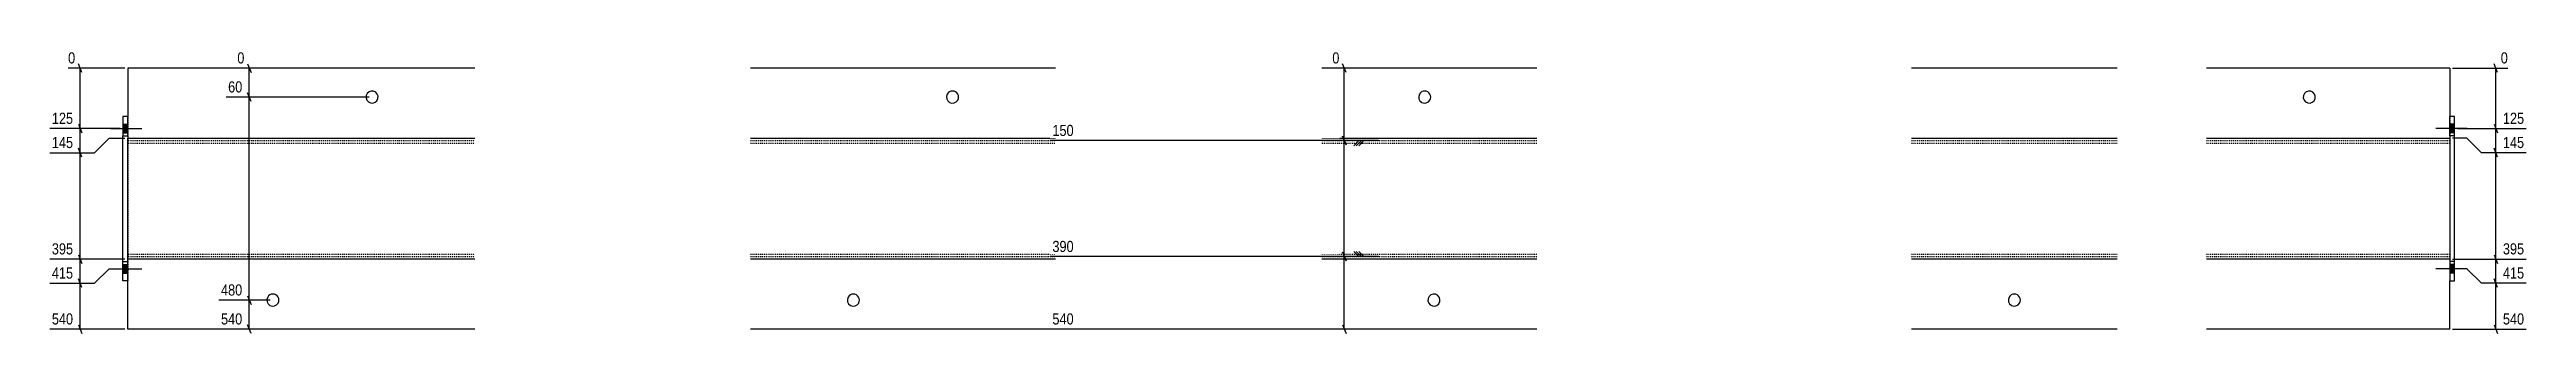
# Model space of a CAD drawing. Header units: millimetres. Extents: x 9 to 44382, y 10 to 1769.
# Drawn here: x 25910 to 31030, y 14 to 602 of the extents above; entities that cross this region are included whole.
import ezdxf

# ---------------------------------------------------------------- set-up
doc = ezdxf.new("R2010")
doc.units = ezdxf.units.MM
doc.linetypes.add('DXK_LINE_DOT2', pattern=[3.9198, 1.9599, -1.9599])
doc.layers.add('MÅLSÆTNING', color=7, linetype='Continuous')
doc.layers.add('STÅL', color=7, linetype='Continuous')
doc.styles.add('Arial Narrow', font='ARIALN.TTF', dxfattribs={"height": 0.2})

msp = doc.modelspace()

# ---------------------------------------------------------------- hatches: boundary and pattern name
at = {"layer": 'STÅL', "linetype": 'Continuous'}
for points in [[(26061.9, 447.4), (26061.9, 429.4), (26071.9, 429.4), (26071.9, 447.4)], [(26061.9, 447.4), (26061.9, 429.4), (26071.9, 429.4), (26071.9, 447.4)], [(26061.9, 447.4), (26061.9, 429.4), (26071.9, 429.4), (26071.9, 447.4)], [(30881.9, 429.4), (30881.9, 447.4), (30871.9, 447.4), (30871.9, 429.4)], [(30881.9, 429.4), (30881.9, 447.4), (30871.9, 447.4), (30871.9, 429.4)], [(30881.9, 429.4), (30881.9, 447.4), (30871.9, 447.4), (30871.9, 429.4)], [(26061.9, 157.4), (26061.9, 139.4), (26071.9, 139.4), (26071.9, 157.4)], [(26061.9, 157.4), (26061.9, 139.4), (26071.9, 139.4), (26071.9, 157.4)], [(26061.9, 157.4), (26061.9, 139.4), (26071.9, 139.4), (26071.9, 157.4)], [(30881.9, 139.4), (30881.9, 157.4), (30871.9, 157.4), (30871.9, 139.4)], [(30881.9, 139.4), (30881.9, 157.4), (30871.9, 157.4), (30871.9, 139.4)], [(30881.9, 139.4), (30881.9, 157.4), (30871.9, 157.4), (30871.9, 139.4)]]:
    msp.add_hatch(color=96, dxfattribs=at).paths.add_polyline_path(points)

# ---------------------------------------------------------------- linework, layer by layer
at = {"layer": 'MÅLSÆTNING', "color": 7, "linetype": 'Continuous'}
for p, q in [((26065.9, 563.4), (25948.5, 563.4)), ((25976.9, 554.4), (25969.7, 572.4)), ((25973.3, 438.4), (25973.3, 563.4)), ((28657.6, 563.4), (28561.9, 563.4)), ((28590.3, 554.4), (28583.1, 572.4)), ((30877.9, 563.4), (30992.1, 563.4)), ((30970.8, 554.4), (30963.6, 572.4)), ((26326.7, 494.4), (26319.5, 512.4)), ((26570.9, 503.4), (26274.9, 503.4)), ((26055.9, 438.4), (25910.5, 438.4)), ((26055.9, 438.4), (25910.5, 438.4)), ((25969.7, 447.4), (25976.9, 429.4)), ((25969.7, 447.4), (25976.9, 429.4)), ((25973.3, 388.4), (25973.3, 438.4)), ((26003.3, 388.4), (26033.3, 418.4)), ((26003.3, 388.4), (26033.3, 418.4)), ((26033.3, 418.4), (26065.9, 418.4)), ((26033.3, 418.4), (26065.9, 418.4)), ((28657.6, 413.4), (27978.9, 413.4)), ((28590.3, 404.4), (28583.1, 422.4)), ((28616.7, 413.4), (28606.2, 402.9)), ((28627.2, 413.4), (28606.2, 413.4)), ((28616.7, 413.4), (28606.2, 402.9)), ((28627.2, 413.4), (28606.2, 413.4)), ((28622, 413.4), (28611.5, 402.9)), ((28622, 413.4), (28611.5, 402.9)), ((28627.2, 413.4), (28616.7, 402.9)), ((28627.2, 413.4), (28616.7, 402.9)), ((30907.2, 418.4), (30877.9, 418.4)), ((30907.2, 418.4), (30877.9, 418.4)), ((30887.9, 438.4), (31030.1, 438.4)), ((30937.2, 388.4), (30907.2, 418.4)), ((30937.2, 388.4), (30907.2, 418.4)), ((30963.6, 447.4), (30970.8, 429.4)), ((30967.2, 388.4), (30967.2, 438.4)), ((25910.5, 388.4), (26003.3, 388.4)), ((25910.5, 388.4), (26003.3, 388.4)), ((25976.9, 379.4), (25969.7, 397.4)), ((25976.9, 379.4), (25969.7, 397.4)), ((31030.1, 388.4), (30937.2, 388.4)), ((31030.1, 388.4), (30937.2, 388.4)), ((30970.8, 379.4), (30963.6, 397.4)), ((30970.8, 379.4), (30963.6, 397.4)), ((28657.6, 173.4), (27978.9, 173.4)), ((28590.3, 164.4), (28583.1, 182.4)), ((28586.7, 23.4), (28586.7, 173.4)), ((28616.7, 173.4), (28606.2, 183.9)), ((28616.7, 173.4), (28606.2, 183.9)), ((28627.2, 173.4), (28606.2, 173.4)), ((28627.2, 173.4), (28606.2, 173.4)), ((28622, 173.4), (28611.5, 183.9)), ((28622, 173.4), (28611.5, 183.9)), ((28627.2, 173.4), (28616.7, 183.9)), ((28627.2, 173.4), (28616.7, 183.9)), ((25910.5, 118.4), (26003.3, 118.4)), ((25976.9, 109.4), (25969.7, 127.4)), ((25973.3, 23.4), (25973.3, 118.4)), ((26003.3, 118.4), (26033.3, 148.4)), ((26003.3, 118.4), (26033.3, 148.4)), ((26033.3, 148.4), (26055.9, 148.4)), ((26033.3, 148.4), (26055.9, 148.4)), ((30907.2, 148.4), (30887.9, 148.4)), ((30907.2, 148.4), (30887.9, 148.4)), ((30937.2, 118.4), (30907.2, 148.4)), ((30937.2, 118.4), (30907.2, 148.4)), ((31030.1, 118.4), (30937.2, 118.4)), ((30970.8, 109.4), (30963.6, 127.4)), ((30967.2, 23.4), (30967.2, 118.4)), ((26365.9, 83.4), (26260.3, 83.4)), ((26319.5, 92.4), (26326.7, 74.4)), ((26323.1, 23.4), (26323.1, 83.4)), ((26065.9, 23.4), (25910.5, 23.4)), ((25969.7, 32.4), (25976.9, 14.4)), ((26468.4, 23.4), (26260.3, 23.4)), ((26326.7, 14.4), (26319.5, 32.4)), ((28657.6, 23.4), (27978.9, 23.4)), ((28583.1, 32.4), (28590.3, 14.4)), ((30877.9, 23.4), (31030.1, 23.4)), ((30963.6, 32.4), (30970.8, 14.4))]:
    msp.add_line(p, q, dxfattribs=at)
at = {"layer": 'STÅL', "color": 2, "linetype": 'Continuous'}
for p, q in [((26789.4, 563.4), (26071.9, 563.4)), ((26071.9, 563.4), (26071.9, 463.4)), ((27989.4, 563.4), (27359.4, 563.4)), ((28984.4, 563.4), (28540.4, 563.4)), ((30184.4, 563.4), (29759.4, 563.4)), ((30871.9, 563.4), (30369, 563.4)), ((30871.9, 563.4), (30871.9, 463.4)), ((26071.9, 463.4), (26061.9, 463.4)), ((26061.9, 463.4), (26061.9, 423.4)), ((26071.9, 423.4), (26071.9, 463.4)), ((30881.9, 463.4), (30871.9, 463.4)), ((30871.9, 423.4), (30871.9, 463.4)), ((30881.9, 423.4), (30881.9, 463.4)), ((26061.9, 123.4), (26061.9, 423.4)), ((26061.9, 423.4), (26071.9, 423.4)), ((26071.9, 423.4), (26071.9, 418.4)), ((26071.9, 168.4), (26071.9, 418.4)), ((26071.9, 418.4), (26789.4, 418.4)), ((27359.4, 418.4), (27989.4, 418.4)), ((28540.4, 418.4), (28984.4, 418.4)), ((29759.4, 418.4), (30184.4, 418.4)), ((30369, 418.4), (30871.9, 418.4)), ((30881.9, 423.4), (30871.9, 423.4)), ((30871.9, 423.4), (30871.9, 418.4)), ((30871.9, 418.4), (30871.9, 168.4)), ((30881.9, 123.4), (30881.9, 423.4)), ((26061.9, 163.4), (26071.9, 163.4)), ((26071.9, 123.4), (26071.9, 168.4)), ((26789.4, 168.4), (26071.9, 168.4)), ((27989.4, 168.4), (27359.4, 168.4)), ((28984.4, 168.4), (28540.4, 168.4)), ((30184.4, 168.4), (29759.4, 168.4)), ((30871.9, 168.4), (30369, 168.4)), ((30871.9, 168.4), (30871.9, 123.4)), ((30881.9, 163.4), (30871.9, 163.4)), ((26071.9, 123.4), (26061.9, 123.4)), ((26071.9, 23.4), (26071.9, 123.4)), ((30871.9, 23.4), (30871.9, 123.4)), ((30871.9, 123.4), (30881.9, 123.4)), ((26789.4, 23.4), (26071.9, 23.4)), ((27989.4, 23.4), (27359.4, 23.4)), ((28984.4, 23.4), (28540.4, 23.4)), ((30184.4, 23.4), (29759.4, 23.4)), ((30871.9, 23.4), (30369, 23.4))]:
    msp.add_line(p, q, dxfattribs=at)
at = {"layer": 'STÅL', "color": 7, "linetype": 'DXK_LINE_DOT2'}
for p, q in [((26071.9, 463.4), (26071.9, 123.4)), ((30871.9, 463.4), (30871.9, 123.4)), ((26071.9, 413.4), (26789.4, 413.4)), ((27359.4, 413.4), (27989.4, 413.4)), ((28540.4, 413.4), (28984.4, 413.4)), ((29759.4, 413.4), (30184.4, 413.4)), ((30369, 413.4), (30871.9, 413.4)), ((26071.9, 408.4), (26789.4, 408.4)), ((27359.4, 408.4), (27989.4, 408.4)), ((28540.4, 408.4), (28984.4, 408.4)), ((29759.4, 408.4), (30184.4, 408.4)), ((30369, 408.4), (30871.9, 408.4)), ((26071.9, 178.4), (26789.4, 178.4)), ((26071.9, 173.4), (26789.4, 173.4)), ((27359.4, 178.4), (27989.4, 178.4)), ((27359.4, 173.4), (27989.4, 173.4)), ((28540.4, 178.4), (28984.4, 178.4)), ((28540.4, 173.4), (28984.4, 173.4)), ((29759.4, 178.4), (30184.4, 178.4)), ((29759.4, 173.4), (30184.4, 173.4)), ((30369, 178.4), (30871.9, 178.4)), ((30369, 173.4), (30871.9, 173.4))]:
    msp.add_line(p, q, dxfattribs=at)
at = {"layer": 'STÅL', "color": 96, "linetype": 'Continuous'}
for p, q in [((26035.9, 438.4), (26100.9, 438.4)), ((26035.9, 438.4), (26100.9, 438.4)), ((26035.9, 438.4), (26100.9, 438.4)), ((26061.9, 447.4), (26071.9, 447.4)), ((26061.9, 447.4), (26071.9, 447.4)), ((26061.9, 447.4), (26071.9, 447.4)), ((26061.9, 429.4), (26071.9, 429.4)), ((26061.9, 429.4), (26071.9, 429.4)), ((26061.9, 429.4), (26071.9, 429.4)), ((30907.9, 438.4), (30842.9, 438.4)), ((30907.9, 438.4), (30842.9, 438.4)), ((30907.9, 438.4), (30842.9, 438.4)), ((30881.9, 447.4), (30871.9, 447.4)), ((30881.9, 447.4), (30871.9, 447.4)), ((30881.9, 447.4), (30871.9, 447.4)), ((30881.9, 429.4), (30871.9, 429.4)), ((30881.9, 429.4), (30871.9, 429.4)), ((30881.9, 429.4), (30871.9, 429.4)), ((26061.9, 157.4), (26071.9, 157.4)), ((26061.9, 157.4), (26071.9, 157.4)), ((26061.9, 157.4), (26071.9, 157.4)), ((30881.9, 157.4), (30871.9, 157.4)), ((30881.9, 157.4), (30871.9, 157.4)), ((30881.9, 157.4), (30871.9, 157.4)), ((26035.9, 148.4), (26100.9, 148.4)), ((26035.9, 148.4), (26100.9, 148.4)), ((26035.9, 148.4), (26100.9, 148.4)), ((26061.9, 139.4), (26071.9, 139.4)), ((26061.9, 139.4), (26071.9, 139.4)), ((26061.9, 139.4), (26071.9, 139.4)), ((30907.9, 148.4), (30842.9, 148.4)), ((30907.9, 148.4), (30842.9, 148.4)), ((30907.9, 148.4), (30842.9, 148.4)), ((30881.9, 139.4), (30871.9, 139.4)), ((30881.9, 139.4), (30871.9, 139.4)), ((30881.9, 139.4), (30871.9, 139.4))]:
    msp.add_line(p, q, dxfattribs=at)
at = {"layer": 'STÅL', "color": 2, "linetype": 'Continuous'}
for centre, start, end in [((26576.9, 503.4), 120.3737, 300.3737), ((26576.9, 503.4), 300.3737, 120.3737), ((27776.9, 503.4), 330.3737, 150.3737), ((28752.9, 503.4), 330.3737, 150.3737), ((30581.5, 503.4), 120.3737, 300.3737), ((30581.5, 503.4), 300.3737, 120.3737), ((27776.9, 503.4), 150.3737, 330.3737), ((28752.9, 503.4), 150.3737, 330.3737), ((26371.9, 83.4), 150.3737, 330.3737), ((26371.9, 83.4), 330.3737, 150.3737), ((27571.9, 83.4), 150.3737, 330.3737), ((27571.9, 83.4), 330.3737, 150.3737), ((28771.9, 83.4), 120.3737, 300.3737), ((28771.9, 83.4), 300.3737, 120.3737), ((29971.9, 83.4), 150.3737, 330.3737), ((29971.9, 83.4), 330.3737, 150.3737)]:
    msp.add_arc(centre, 12.5, start, end, dxfattribs=at)

# ---------------------------------------------------------------- next in the draw order: wipeouts: each hides what was drawn before it
at = {"color": 0, "linetype": 'Continuous'}
for points in [[(25967.9, 568.2), (25967.9, 601.8), (25943.7, 601.8), (25943.7, 568.2)], [(25963.6, 443.2), (25963.6, 476.8), (25910.1, 476.8), (25910.1, 443.2)], [(31030.5, 443.2), (31030.5, 476.8), (30977, 476.8), (30977, 443.2)], [(28577, 178.2), (28577, 211.8), (27978.5, 211.8), (27978.5, 178.2)], [(25963.6, 123.2), (25963.6, 156.8), (25910.1, 156.8), (25910.1, 123.2)], [(31030.5, 123.2), (31030.5, 156.8), (30977, 156.8), (30977, 123.2)], [(26313.3, 88.2), (26313.3, 121.8), (26259.8, 121.8), (26259.8, 88.2)], [(25963.6, 28.2), (25963.6, 61.8), (25910.1, 61.8), (25910.1, 28.2)], [(26313.3, 28.2), (26313.3, 61.8), (26259.8, 61.8), (26259.8, 28.2)], [(28577, 28.2), (28577, 61.8), (27978.5, 61.8), (27978.5, 28.2)], [(31030.5, 28.2), (31030.5, 61.8), (30977, 61.8), (30977, 28.2)]]:
    msp.add_wipeout(points, dxfattribs=at).dxf.layer = 'MÅLSÆTNING'

# ---------------------------------------------------------------- next in the draw order: linework, layer by layer
at = {"layer": 'MÅLSÆTNING', "color": 7, "linetype": 'Continuous'}
for p, q in [((26323.1, 83.4), (26323.1, 503.4)), ((28586.7, 173.4), (28586.7, 413.4)), ((25973.3, 168.4), (25973.3, 388.4)), ((26065.9, 168.4), (25910.5, 168.4)), ((26065.9, 168.4), (25910.5, 168.4)), ((25969.7, 177.4), (25976.9, 159.4)), ((25969.7, 177.4), (25976.9, 159.4)), ((25973.3, 118.4), (25973.3, 168.4)), ((28657.6, 173.4), (27978.9, 173.4)), ((28583.1, 182.4), (28590.3, 164.4)), ((30877.9, 168.4), (31030.1, 168.4)), ((30963.6, 177.4), (30970.8, 159.4)), ((30967.2, 118.4), (30967.2, 168.4)), ((25910.5, 118.4), (26003.3, 118.4)), ((25976.9, 109.4), (25969.7, 127.4)), ((31030.1, 118.4), (30937.2, 118.4)), ((30970.8, 109.4), (30963.6, 127.4)), ((26365.9, 83.4), (26260.3, 83.4)), ((26319.5, 92.4), (26326.7, 74.4))]:
    msp.add_line(p, q, dxfattribs=at)

# ---------------------------------------------------------------- next in the draw order: texts
at = {"layer": 'MÅLSÆTNING', "color": 3, "linetype": 'Continuous', "style": 'Arial Narrow'}
for s, height, p in [('0', 22.9, (25948.5, 573)), ('125', 22.91, (25914.9, 448)), ('125', 22.91, (30981.8, 448)), ('390', 22.91, (27983.3, 183)), ('415', 22.91, (25914.9, 128)), ('480', 22.91, (26264.6, 93)), ('415', 22.91, (30981.8, 128)), ('540', 22.91, (25914.9, 33)), ('540', 22.91, (26264.6, 33)), ('540', 22.91, (27983.3, 33)), ('540', 22.91, (30981.8, 33))]:
    msp.add_text(s, height=height, dxfattribs=at).set_placement(p)

# ---------------------------------------------------------------- next in the draw order: wipeouts: each hides what was drawn before it
at = {"color": 0, "linetype": 'Continuous'}
for points in [[(26313.3, 508.2), (26313.3, 541.8), (26274.5, 541.8), (26274.5, 508.2)], [(25963.6, 393.2), (25963.6, 426.8), (25910.1, 426.8), (25910.1, 393.2)], [(28577, 418.2), (28577, 451.8), (27978.5, 451.8), (27978.5, 418.2)], [(25963.6, 173.2), (25963.6, 206.8), (25910.1, 206.8), (25910.1, 173.2)], [(31030.5, 173.2), (31030.5, 206.8), (30977, 206.8), (30977, 173.2)]]:
    msp.add_wipeout(points, dxfattribs=at).dxf.layer = 'MÅLSÆTNING'

# ---------------------------------------------------------------- next in the draw order: linework, layer by layer
at = {"layer": 'MÅLSÆTNING', "color": 7, "linetype": 'Continuous'}
for p, q in [((26468.4, 563.4), (26298.3, 563.4)), ((26319.5, 572.4), (26326.7, 554.4)), ((26323.1, 503.4), (26323.1, 563.4)), ((28586.7, 413.4), (28586.7, 563.4)), ((26326.7, 494.4), (26319.5, 512.4)), ((26570.9, 503.4), (26274.9, 503.4)), ((28657.6, 413.4), (27978.9, 413.4)), ((28583.1, 422.4), (28590.3, 404.4)), ((30967.2, 168.4), (30967.2, 388.4)), ((30877.9, 168.4), (31030.1, 168.4)), ((30963.6, 177.4), (30970.8, 159.4))]:
    msp.add_line(p, q, dxfattribs=at)

# ---------------------------------------------------------------- next in the draw order: texts
at = {"layer": 'MÅLSÆTNING', "color": 3, "linetype": 'Continuous', "style": 'Arial Narrow'}
for s, p in [('60', (26279.3, 513)), ('145', (25914.9, 398)), ('150', (27983.3, 423)), ('395', (25914.9, 178)), ('395', (30981.8, 178))]:
    msp.add_text(s, height=22.91, dxfattribs=at).set_placement(p)

# ---------------------------------------------------------------- next in the draw order: wipeouts: each hides what was drawn before it
at = {"color": 0, "linetype": 'Continuous'}
for points in [[(26317.7, 568.2), (26317.7, 601.8), (26293.5, 601.8), (26293.5, 568.2)], [(28581.3, 568.2), (28581.3, 601.8), (28557.1, 601.8), (28557.1, 568.2)], [(31030.5, 393.2), (31030.5, 426.8), (30977, 426.8), (30977, 393.2)]]:
    msp.add_wipeout(points, dxfattribs=at).dxf.layer = 'MÅLSÆTNING'

# ---------------------------------------------------------------- next in the draw order: linework, layer by layer
at = {"layer": 'MÅLSÆTNING', "color": 7, "linetype": 'Continuous'}
for p, q in [((30967.2, 438.4), (30967.2, 563.4)), ((30887.9, 438.4), (31030.1, 438.4)), ((30963.6, 447.4), (30970.8, 429.4))]:
    msp.add_line(p, q, dxfattribs=at)

# ---------------------------------------------------------------- next in the draw order: texts
at = {"layer": 'MÅLSÆTNING', "color": 3, "linetype": 'Continuous', "style": 'Arial Narrow'}
for s, height, p in [('0', 22.9, (26298.3, 573)), ('0', 22.9, (28561.9, 573)), ('145', 22.91, (30981.8, 398))]:
    msp.add_text(s, height=height, dxfattribs=at).set_placement(p)

# ---------------------------------------------------------------- next in the draw order: wipeouts: each hides what was drawn before it
at = {"color": 0, "linetype": 'Continuous'}
msp.add_wipeout([(30996.9, 568.2), (30996.9, 601.8), (30972.6, 601.8), (30972.6, 568.2)], dxfattribs=at).dxf.layer = 'MÅLSÆTNING'

# ---------------------------------------------------------------- next in the draw order: texts
at = {"layer": 'MÅLSÆTNING', "color": 3, "linetype": 'Continuous', "style": 'Arial Narrow'}
msp.add_text('0', height=22.9, dxfattribs=at).set_placement((30977.4, 573))

doc.saveas('drawing.dxf')
